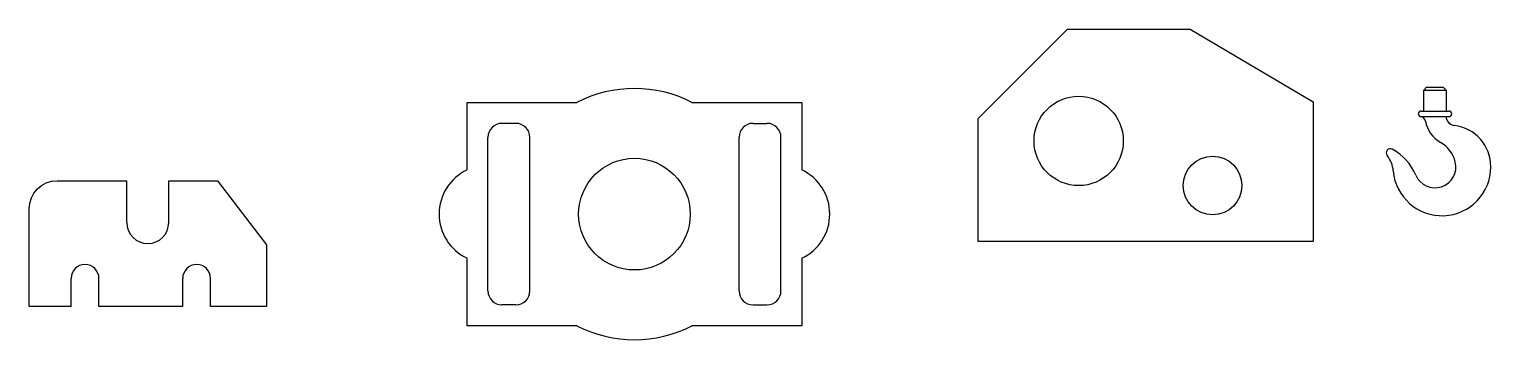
# Model space of a CAD drawing. Header units: millimetres. Extents: x 1651 to 3660, y 1944 to 2310.
# Drawn here: x 1651 to 2698, y 1998 to 2220 of the extents above; entities that cross this region are included whole.
import ezdxf

# ---------------------------------------------------------------- set-up
doc = ezdxf.new("R2010")
doc.units = ezdxf.units.MM

msp = doc.modelspace()

# ---------------------------------------------------------------- linework, layer by layer
for p, q in [((2650.082, 2176.727), (2652.082, 2178.727)), ((2650.082, 2161.727), (2650.082, 2176.727)), ((2650.082, 2176.727), (2666.082, 2176.727)), ((2650.082, 2176.727), (2650.082, 2176.727)), ((2652.082, 2178.727), (2664.082, 2178.727)), ((2666.082, 2176.727), (2664.082, 2178.727)), ((2666.082, 2176.727), (2666.082, 2161.727)), ((2666.082, 2176.727), (2666.082, 2176.727)), ((1964.325, 2119.515), (1964.325, 2167.892)), ((2648.082, 2161.727), (2668.082, 2161.727)), ((1999.325, 2152.892), (1989.325, 2152.892)), ((2169.325, 2152.892), (2179.325, 2152.892)), ((2648.082, 2157.727), (2668.082, 2157.727)), ((1979.325, 2032.892), (1979.325, 2142.892)), ((2009.325, 2032.892), (2009.325, 2142.892)), ((2159.325, 2032.892), (2159.325, 2142.892)), ((2189.325, 2032.892), (2189.325, 2142.892)), ((1720.535, 2081.787), (1720.535, 2111.787)), ((1750.535, 2081.787), (1750.535, 2111.787)), ((1650.535, 2021.787), (1650.535, 2091.787)), ((1964.325, 2007.892), (1964.325, 2056.27)), ((1680.535, 2021.787), (1680.535, 2041.787)), ((1700.535, 2021.787), (1700.535, 2041.787)), ((1760.535, 2021.787), (1760.535, 2041.787)), ((1780.535, 2021.787), (1780.535, 2041.787)), ((1999.325, 2022.892), (1989.325, 2022.892)), ((2169.325, 2022.892), (2179.325, 2022.892))]:
    msp.add_line(p, q)
msp.add_lwpolyline([(2394.724, 2220.323), (2482.724, 2220.323), (2570.724, 2168.323), (2570.724, 2068.323), (2330.724, 2068.323), (2330.724, 2156.323)], close=True)
for points in [[(1964.325, 2119.515), (1964.325, 2167.892), (2043.094, 2167.892)], [(2125.556, 2167.892), (2204.325, 2167.892), (2204.325, 2119.515)], [(1750.535, 2111.787), (1785.535, 2111.787), (1820.535, 2065.787), (1820.535, 2021.787), (1780.535, 2021.787)], [(2043.094, 2007.892), (1964.325, 2007.892), (1964.325, 2056.27)], [(2204.325, 2056.27), (2204.325, 2007.892), (2125.556, 2007.892)], [(1760.535, 2021.787), (1700.535, 2021.787)]]:
    msp.add_lwpolyline(points)
msp.add_lwpolyline([(1680.535, 2021.787), (1650.535, 2021.787), (1650.535, 2091.787, -0.41421356), (1670.535, 2111.787), (1720.535, 2111.787)], format="xyb")
for centre, radius in [((2402.724, 2140.323), 32), ((2084.325, 2087.892), 40), ((2498.724, 2108.323), 21)]:
    msp.add_circle(centre, radius)
for centre, radius, start, end in [((2084.325, 2087.892), 90, 62.733956, 117.266044), ((2648.082, 2159.727), 2, 90, 270), ((2668.082, 2159.727), 2, 270, 90), ((1989.325, 2142.892), 10, 90, 180), ((1999.325, 2142.892), 10, 0, 90), ((2169.325, 2142.892), 10, 90, 180), ((2179.325, 2142.892), 10, 360, 90), ((2647.323, 2153.775), 4, 10.271057, 82.726912), ((2672.906, 2158.411), 22, 190.271057, 240.553369), ((2672.906, 2158.411), 7, 185.609295, 262.508911), ((2668.082, 2121.727), 30, 0, 82.508911), ((2651.275, 2120.095), 22, 13.478854, 60.553369), ((2626.082, 2131.727), 3, 61.342286, 219.248874), ((2608.271, 2117.175), 20, 4.747304, 39.248874), ((2609.297, 2101.014), 38, 23.004419, 61.342286), ((1979.325, 2087.892), 35, 115.376934, 244.623066), ((2189.325, 2087.892), 35, 295.376934, 64.623066), ((2663.082, 2121.727), 35, 184.747304, 0), ((2658.082, 2121.727), 15, 203.004419, 13.478854), ((1735.535, 2081.787), 15, 180, 0), ((1690.535, 2041.787), 10, 0, 180), ((1770.535, 2041.787), 10, 0, 180), ((1989.325, 2032.892), 10, 180, 270), ((1999.325, 2032.892), 10, 270, 0), ((2169.325, 2032.892), 10, 180, 270), ((2179.325, 2032.892), 10, 270, 360), ((2084.325, 2087.892), 90, 242.733956, 297.266044)]:
    msp.add_arc(centre, radius, start, end)

doc.saveas('drawing.dxf')
